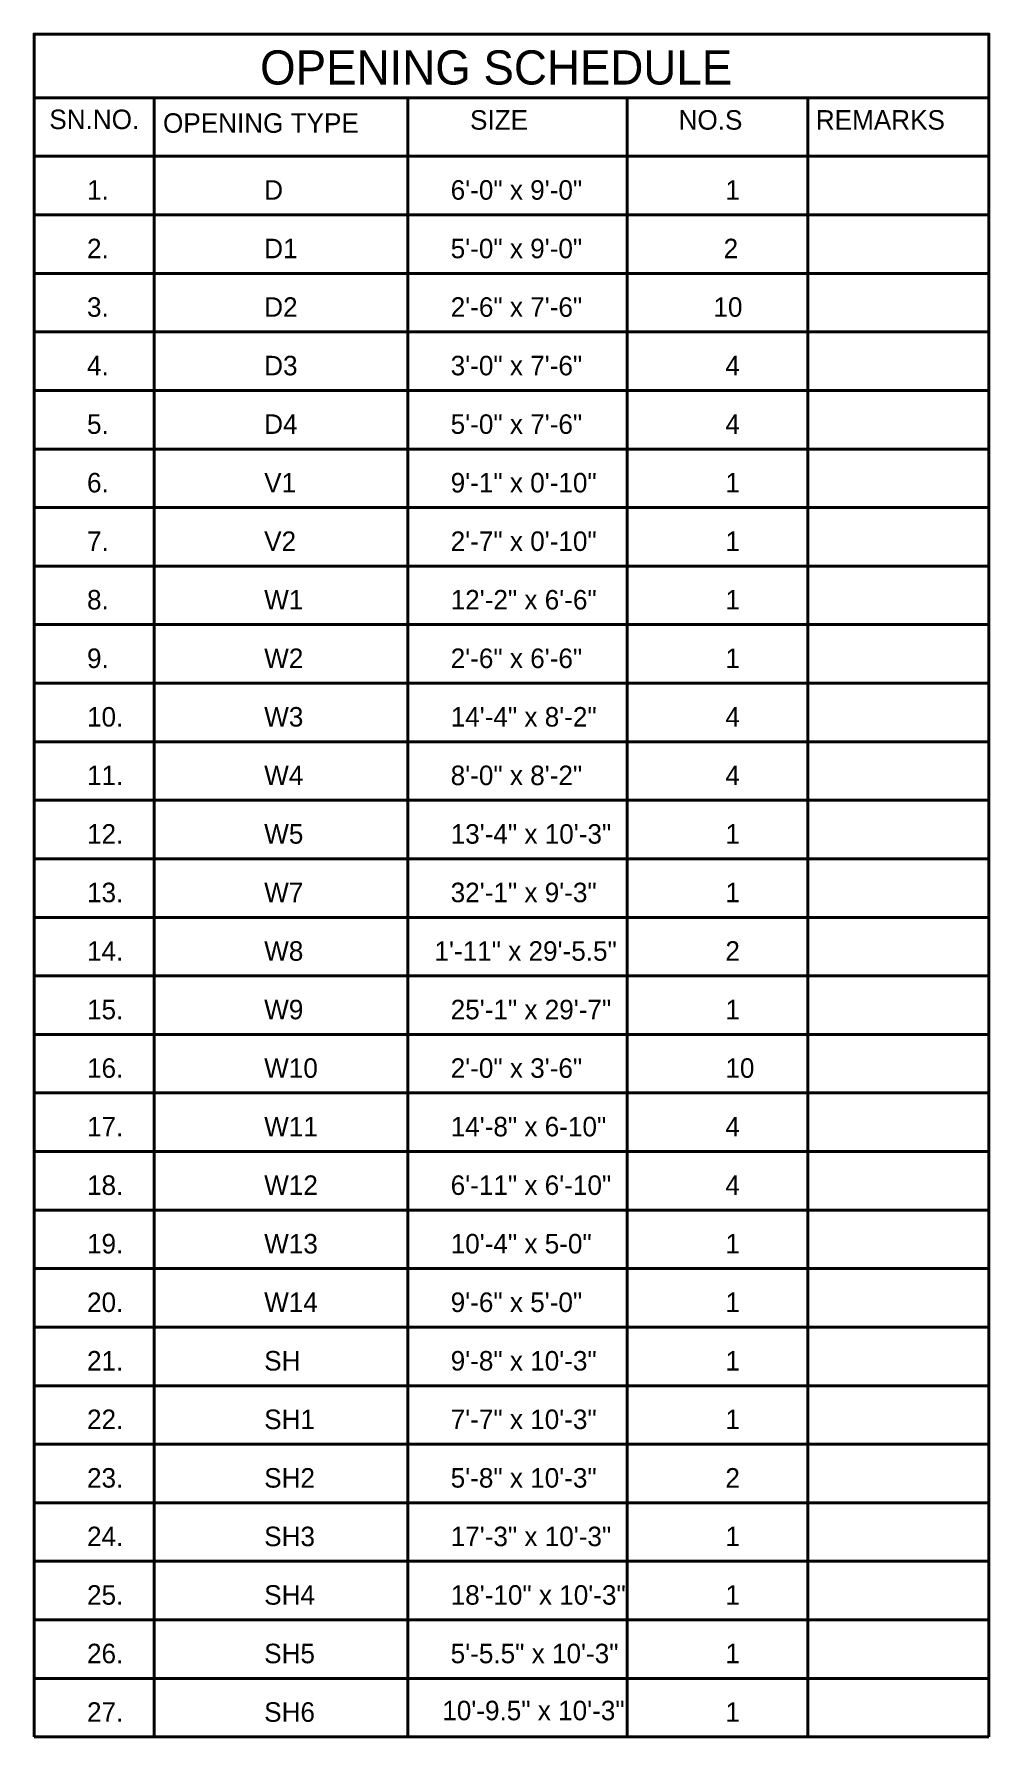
# Model space of a CAD drawing. Header units: inches. Extents: x 10755 to 33653, y -10992 to 10708.
# Drawn here: x 13152 to 13544, y 1751 to 2450 of the extents above; entities that cross this region are included whole.
import ezdxf

# ---------------------------------------------------------------- set-up
doc = ezdxf.new("R2010")
doc.units = ezdxf.units.IN
doc.header["$MEASUREMENT"] = 0
doc.layers.add('secton wall', color=32, linetype='Continuous', lineweight=40)
doc.layers.add('Text', color=150, linetype='Continuous', lineweight=18)
doc.styles.get("Standard").update_dxf_attribs({"font": 'arial.ttf'})

msp = doc.modelspace()

# ---------------------------------------------------------------- texts
at = {"layer": 'Text', "ltscale": 3, "attachment_point": 1}
for s, insert, char_height, width in [('{\\fCentury Gothic|b0|i0|c0|p34;OPENING SCHEDULE}', (13245.078, 2442.854), 14, 322.68654), ('{\\fCentury Gothic|b0|i0|c0|p34;SN.NO.}', (13158.69, 2418.575), 8, 92.56963), ('{\\fCentury Gothic|b0|i0|c0|p34;OPENING TYPE}', (13205.289, 2417.065), 8, 92.56963), ('{\\fCentury Gothic|b0|i0|c0|p34;SIZE}', (13331.109, 2418.345), 8, 128.03855), ('{\\fCentury Gothic|b0|i0|c0|p34;NO.S}', (13416.591, 2418.345), 8, 128.03855), ('{\\fCentury Gothic|b0|i0|c0|p34;REMARKS}', (13472.835, 2418.345), 8, 128.03855), ('{\\fCentury Gothic|b0|i0|c0|p34;1.}', (13174.139, 2389.636), 8, 38.81969), ('{\\fCentury Gothic|b0|i0|c0|p34;D}', (13246.751, 2389.636), 8, 38.81969), ('{\\fCentury Gothic|b0|i0|c0|p34;6\'-0" x 9\'-0"}', (13323.179, 2389.636), 8, 72.28852), ('{\\fCentury Gothic|b0|i0|c0|p34;1}', (13435.763, 2389.636), 8, 24.26744), ('{\\fCentury Gothic|b0|i0|c0|p34;2.}', (13174.139, 2365.636), 8, 38.81969), ('{\\fCentury Gothic|b0|i0|c0|p34;D1}', (13246.751, 2365.636), 8, 38.81969), ('{\\fCentury Gothic|b0|i0|c0|p34;5\'-0" x 9\'-0"}', (13323.179, 2365.636), 8, 72.28852), ('{\\fCentury Gothic|b0|i0|c0|p34;2}', (13435.052, 2365.636), 8, 24.26744), ('{\\fCentury Gothic|b0|i0|c0|p34;3.}', (13174.139, 2341.636), 8, 38.81969), ('{\\fCentury Gothic|b0|i0|c0|p34;D2}', (13246.751, 2341.636), 8, 38.81969), ('{\\fCentury Gothic|b0|i0|c0|p34;2\'-6" x 7\'-6"}', (13323.179, 2341.636), 8, 72.28852), ('{\\fCentury Gothic|b0|i0|c0|p34;10}', (13430.871, 2341.636), 8, 24.26744), ('{\\fCentury Gothic|b0|i0|c0|p34;4.}', (13174.139, 2317.636), 8, 38.81969), ('{\\fCentury Gothic|b0|i0|c0|p34;D3}', (13246.751, 2317.636), 8, 38.81969), ('{\\fCentury Gothic|b0|i0|c0|p34;3\'-0" x 7\'-6"}', (13323.179, 2317.636), 8, 72.28852), ('{\\fCentury Gothic|b0|i0|c0|p34;4}', (13435.763, 2317.636), 8, 24.26744), ('{\\fCentury Gothic|b0|i0|c0|p34;5.}', (13174.139, 2293.636), 8, 38.81969), ('{\\fCentury Gothic|b0|i0|c0|p34;D4}', (13246.751, 2293.636), 8, 38.81969), ('{\\fCentury Gothic|b0|i0|c0|p34;5\'-0" x 7\'-6"}', (13323.179, 2293.636), 8, 72.28852), ('{\\fCentury Gothic|b0|i0|c0|p34;4}', (13435.763, 2293.636), 8, 24.26744), ('{\\fCentury Gothic|b0|i0|c0|p34;6.}', (13174.139, 2269.636), 8, 38.81969), ('{\\fCentury Gothic|b0|i0|c0|p34;V1}', (13246.751, 2269.636), 8, 38.81969), ('{\\fCentury Gothic|b0|i0|c0|p34;9\'-1" x 0\'-10"}', (13323.179, 2269.636), 8, 72.28852), ('{\\fCentury Gothic|b0|i0|c0|p34;1}', (13435.763, 2269.636), 8, 24.26744), ('{\\fCentury Gothic|b0|i0|c0|p34;7.}', (13174.139, 2245.636), 8, 38.81969), ('{\\fCentury Gothic|b0|i0|c0|p34;V2}', (13246.751, 2245.636), 8, 38.81969), ('{\\fCentury Gothic|b0|i0|c0|p34;2\'-7" x 0\'-10"}', (13323.179, 2245.636), 8, 72.28852), ('{\\fCentury Gothic|b0|i0|c0|p34;1}', (13435.763, 2245.636), 8, 24.26744), ('{\\fCentury Gothic|b0|i0|c0|p34;8.}', (13174.139, 2221.636), 8, 38.81969), ('{\\fCentury Gothic|b0|i0|c0|p34;W1}', (13246.751, 2221.636), 8, 38.81969), ('{\\fCentury Gothic|b0|i0|c0|p34;12\'-2" x 6\'-6"}', (13323.179, 2221.636), 8, 72.28852), ('{\\fCentury Gothic|b0|i0|c0|p34;1}', (13435.763, 2221.636), 8, 24.26744), ('{\\fCentury Gothic|b0|i0|c0|p34;9.}', (13174.139, 2197.636), 8, 38.81969), ('{\\fCentury Gothic|b0|i0|c0|p34;W2}', (13246.751, 2197.636), 8, 38.81969), ('{\\fCentury Gothic|b0|i0|c0|p34;2\'-6" x 6\'-6"}', (13323.179, 2197.636), 8, 72.28852), ('{\\fCentury Gothic|b0|i0|c0|p34;1}', (13435.763, 2197.636), 8, 24.26744), ('{\\fCentury Gothic|b0|i0|c0|p34;10.}', (13174.139, 2173.636), 8, 38.81969), ('{\\fCentury Gothic|b0|i0|c0|p34;W3}', (13246.751, 2173.636), 8, 38.81969), ('{\\fCentury Gothic|b0|i0|c0|p34;14\'-4" x 8\'-2"}', (13323.179, 2173.636), 8, 72.28852), ('{\\fCentury Gothic|b0|i0|c0|p34;4}', (13435.763, 2173.636), 8, 24.26744), ('{\\fCentury Gothic|b0|i0|c0|p34;11.}', (13174.139, 2149.636), 8, 38.81969), ('{\\fCentury Gothic|b0|i0|c0|p34;W4}', (13246.751, 2149.636), 8, 38.81969), ('{\\fCentury Gothic|b0|i0|c0|p34;8\'-0" x 8\'-2"}', (13323.179, 2149.636), 8, 72.28852), ('{\\fCentury Gothic|b0|i0|c0|p34;4}', (13435.763, 2149.636), 8, 24.26744), ('{\\fCentury Gothic|b0|i0|c0|p34;12.}', (13174.139, 2125.636), 8, 38.81969), ('{\\fCentury Gothic|b0|i0|c0|p34;W5}', (13246.751, 2125.636), 8, 38.81969), ('{\\fCentury Gothic|b0|i0|c0|p34;13\'-4" x 10\'-3"}', (13323.179, 2125.636), 8, 72.28852), ('{\\fCentury Gothic|b0|i0|c0|p34;1}', (13435.763, 2125.636), 8, 24.26744), ('{\\fCentury Gothic|b0|i0|c0|p34;13.}', (13174.139, 2101.636), 8, 38.81969), ('{\\fCentury Gothic|b0|i0|c0|p34;W7}', (13246.751, 2101.636), 8, 38.81969), ('{\\fCentury Gothic|b0|i0|c0|p34;32\'-1" x 9\'-3"}', (13323.179, 2101.636), 8, 72.28852), ('{\\fCentury Gothic|b0|i0|c0|p34;1}', (13435.763, 2101.636), 8, 24.26744), ('{\\fCentury Gothic|b0|i0|c0|p34;14.}', (13174.139, 2077.636), 8, 38.81969), ('{\\fCentury Gothic|b0|i0|c0|p34;W8}', (13246.751, 2077.636), 8, 38.81969), ('{\\fCentury Gothic|b0|i0|c0|p34;1\'-11" x 29\'-5.5"}', (13316.548, 2077.636), 8, 78.53817), ('{\\fCentury Gothic|b0|i0|c0|p34;2}', (13435.763, 2077.636), 8, 24.26744), ('{\\fCentury Gothic|b0|i0|c0|p34;15.}', (13174.139, 2053.636), 8, 38.81969), ('{\\fCentury Gothic|b0|i0|c0|p34;W9}', (13246.751, 2053.636), 8, 38.81969), ('{\\fCentury Gothic|b0|i0|c0|p34;25\'-1" x 29\'-7"}', (13323.179, 2053.636), 8, 72.28852), ('{\\fCentury Gothic|b0|i0|c0|p34;1}', (13435.763, 2053.636), 8, 24.26744), ('{\\fCentury Gothic|b0|i0|c0|p34;16.}', (13174.139, 2029.636), 8, 38.81969), ('{\\fCentury Gothic|b0|i0|c0|p34;W10}', (13246.751, 2029.636), 8, 38.81969), ('{\\fCentury Gothic|b0|i0|c0|p34;2\'-0" x 3\'-6"}', (13323.179, 2029.636), 8, 72.28852), ('{\\fCentury Gothic|b0|i0|c0|p34;10}', (13435.763, 2029.636), 8, 24.26744), ('{\\fCentury Gothic|b0|i0|c0|p34;17.}', (13174.139, 2005.636), 8, 38.81969), ('{\\fCentury Gothic|b0|i0|c0|p34;W11}', (13246.751, 2005.636), 8, 38.81969), ('{\\fCentury Gothic|b0|i0|c0|p34;14\'-8" x 6-10"}', (13323.179, 2005.636), 8, 72.28852), ('{\\fCentury Gothic|b0|i0|c0|p34;4}', (13435.763, 2005.636), 8, 24.26744), ('{\\fCentury Gothic|b0|i0|c0|p34;18.}', (13174.139, 1981.636), 8, 38.81969), ('{\\fCentury Gothic|b0|i0|c0|p34;W12}', (13246.751, 1981.636), 8, 38.81969), ('{\\fCentury Gothic|b0|i0|c0|p34;6\'-11" x 6\'-10"}', (13323.179, 1981.636), 8, 72.28852), ('{\\fCentury Gothic|b0|i0|c0|p34;4}', (13435.763, 1981.636), 8, 24.26744), ('{\\fCentury Gothic|b0|i0|c0|p34;19.}', (13174.139, 1957.636), 8, 38.81969), ('{\\fCentury Gothic|b0|i0|c0|p34;W13}', (13246.751, 1957.636), 8, 38.81969), ('{\\fCentury Gothic|b0|i0|c0|p34;10\'-4" x 5-0"}', (13323.179, 1957.636), 8, 72.28852), ('{\\fCentury Gothic|b0|i0|c0|p34;1}', (13435.763, 1957.636), 8, 24.26744), ('{\\fCentury Gothic|b0|i0|c0|p34;20.}', (13174.139, 1933.636), 8, 38.81969), ('{\\fCentury Gothic|b0|i0|c0|p34;W14}', (13246.751, 1933.636), 8, 38.81969), ('{\\fCentury Gothic|b0|i0|c0|p34;9\'-6" x 5\'-0"}', (13323.179, 1933.636), 8, 72.28852), ('{\\fCentury Gothic|b0|i0|c0|p34;1}', (13435.763, 1933.636), 8, 24.26744), ('{\\fCentury Gothic|b0|i0|c0|p34;21.}', (13174.139, 1909.636), 8, 38.81969), ('{\\fCentury Gothic|b0|i0|c0|p34;SH}', (13246.751, 1909.636), 8, 38.81969), ('{\\fCentury Gothic|b0|i0|c0|p34;9\'-8" x 10\'-3"}', (13323.179, 1909.636), 8, 72.28852), ('{\\fCentury Gothic|b0|i0|c0|p34;1}', (13435.763, 1909.636), 8, 24.26744), ('{\\fCentury Gothic|b0|i0|c0|p34;22.}', (13174.139, 1885.636), 8, 38.81969), ('{\\fCentury Gothic|b0|i0|c0|p34;SH1}', (13246.751, 1885.636), 8, 38.81969), ('{\\fCentury Gothic|b0|i0|c0|p34;7\'-7" x 10\'-3"}', (13323.179, 1885.636), 8, 72.28852), ('{\\fCentury Gothic|b0|i0|c0|p34;1}', (13435.763, 1885.636), 8, 24.26744), ('{\\fCentury Gothic|b0|i0|c0|p34;23.}', (13174.139, 1861.636), 8, 38.81969), ('{\\fCentury Gothic|b0|i0|c0|p34;SH2}', (13246.751, 1861.636), 8, 38.81969), ('{\\fCentury Gothic|b0|i0|c0|p34;5\'-8" x 10\'-3"}', (13323.179, 1861.636), 8, 72.28852), ('{\\fCentury Gothic|b0|i0|c0|p34;2}', (13435.763, 1861.636), 8, 24.26744), ('{\\fCentury Gothic|b0|i0|c0|p34;24.}', (13174.139, 1837.636), 8, 38.81969), ('{\\fCentury Gothic|b0|i0|c0|p34;SH3}', (13246.751, 1837.636), 8, 38.81969), ('{\\fCentury Gothic|b0|i0|c0|p34;17\'-3" x 10\'-3"}', (13323.179, 1837.636), 8, 72.28852), ('{\\fCentury Gothic|b0|i0|c0|p34;1}', (13435.763, 1837.636), 8, 24.26744), ('{\\fCentury Gothic|b0|i0|c0|p34;25.}', (13174.139, 1813.636), 8, 38.81969), ('{\\fCentury Gothic|b0|i0|c0|p34;SH4}', (13246.751, 1813.636), 8, 38.81969), ('{\\fCentury Gothic|b0|i0|c0|p34;18\'-10" x 10\'-3"}', (13323.179, 1813.636), 8, 72.28852), ('{\\fCentury Gothic|b0|i0|c0|p34;1}', (13435.763, 1813.636), 8, 24.26744), ('{\\fCentury Gothic|b0|i0|c0|p34;26.}', (13174.139, 1789.636), 8, 38.81969), ('{\\fCentury Gothic|b0|i0|c0|p34;SH5}', (13246.751, 1789.636), 8, 38.81969), ('{\\fCentury Gothic|b0|i0|c0|p34;5\'-5.5" x 10\'-3"}', (13323.179, 1789.636), 8, 72.28852), ('{\\fCentury Gothic|b0|i0|c0|p34;1}', (13435.763, 1789.636), 8, 24.26744), ('{\\fCentury Gothic|b0|i0|c0|p34;10\'-9.5" x 10\'-3"}', (13319.741, 1766.26), 8, 77.60162), ('{\\fCentury Gothic|b0|i0|c0|p34;27.}', (13174.139, 1765.636), 8, 38.81969), ('{\\fCentury Gothic|b0|i0|c0|p34;SH6}', (13246.751, 1765.636), 8, 38.81969), ('{\\fCentury Gothic|b0|i0|c0|p34;1}', (13435.763, 1765.636), 8, 24.26744)]:
    msp.add_mtext(s, dxfattribs=dict(at, insert=insert, char_height=char_height, width=width))

# ---------------------------------------------------------------- linework, layer by layer
at = {"layer": 'secton wall', "ltscale": 3}
for p, q in [((13543.776, 2423.425), (13152.439, 2423.425)), ((13152.439, 2423.425), (13201.701, 2423.425)), ((13152.439, 1751.425), (13152.439, 2423.425)), ((13201.701, 2423.425), (13201.701, 2183.425)), ((13305.563, 2423.425), (13305.563, 1751.425)), ((13469.622, 2423.425), (13543.776, 2423.425)), ((13469.622, 1751.425), (13469.622, 2423.425)), ((13543.776, 1751.425), (13543.776, 2423.425)), ((13543.776, 2399.425), (13152.439, 2399.425)), ((13201.701, 2399.425), (13305.563, 2399.425)), ((13201.701, 1751.425), (13201.701, 2399.425)), ((13305.563, 2399.425), (13305.563, 2183.425)), ((13395.467, 2399.425), (13305.563, 2399.425)), ((13395.467, 2183.425), (13395.467, 2399.425)), ((13543.776, 2375.425), (13152.439, 2375.425)), ((13543.776, 2351.425), (13152.439, 2351.425)), ((13543.776, 2327.425), (13152.439, 2327.425)), ((13543.776, 2303.425), (13152.439, 2303.425)), ((13543.776, 2279.425), (13152.439, 2279.425)), ((13543.776, 2255.425), (13152.439, 2255.425)), ((13543.776, 2231.425), (13152.439, 2231.425)), ((13543.776, 2207.425), (13152.439, 2207.425)), ((13543.776, 2183.425), (13152.439, 2183.425)), ((13543.776, 2159.425), (13152.439, 2159.425)), ((13543.776, 2135.425), (13152.439, 2135.425)), ((13543.776, 2111.425), (13152.439, 2111.425)), ((13543.776, 2087.425), (13152.439, 2087.425)), ((13543.776, 2063.425), (13152.439, 2063.425)), ((13543.776, 2039.425), (13152.439, 2039.425)), ((13543.776, 2015.425), (13152.439, 2015.425)), ((13543.776, 2015.425), (13152.439, 2015.425)), ((13543.776, 1991.425), (13152.439, 1991.425)), ((13543.776, 1991.425), (13152.439, 1991.425)), ((13543.776, 1967.425), (13152.439, 1967.425)), ((13543.776, 1943.425), (13152.439, 1943.425)), ((13543.776, 1919.425), (13152.439, 1919.425)), ((13543.776, 1895.425), (13152.439, 1895.425)), ((13543.776, 1871.425), (13152.439, 1871.425)), ((13543.776, 1847.425), (13152.439, 1847.425)), ((13543.776, 1823.425), (13152.439, 1823.425)), ((13543.776, 1799.425), (13152.439, 1799.425)), ((13543.776, 1775.425), (13152.439, 1775.425)), ((13543.776, 1751.425), (13152.439, 1751.425))]:
    msp.add_line(p, q, dxfattribs=at)
msp.add_lwpolyline([(13152.439, 2423.425), (13543.776, 2423.425), (13543.776, 2449.546), (13152.439, 2449.546)], close=True, dxfattribs=at)
msp.add_lwpolyline([(13395.467, 1751.425), (13395.467, 2423.425), (13469.622, 2423.425), (13469.622, 2137.472)], dxfattribs=at)

msp.set_redraw_order([(e.dxf.handle, doc.entitydb.next_handle()) for e in msp.query("TEXT MTEXT ATTDEF DIMENSION ARC_DIMENSION")])  # texts and dimensions are drawn at this point

doc.saveas('drawing.dxf')
